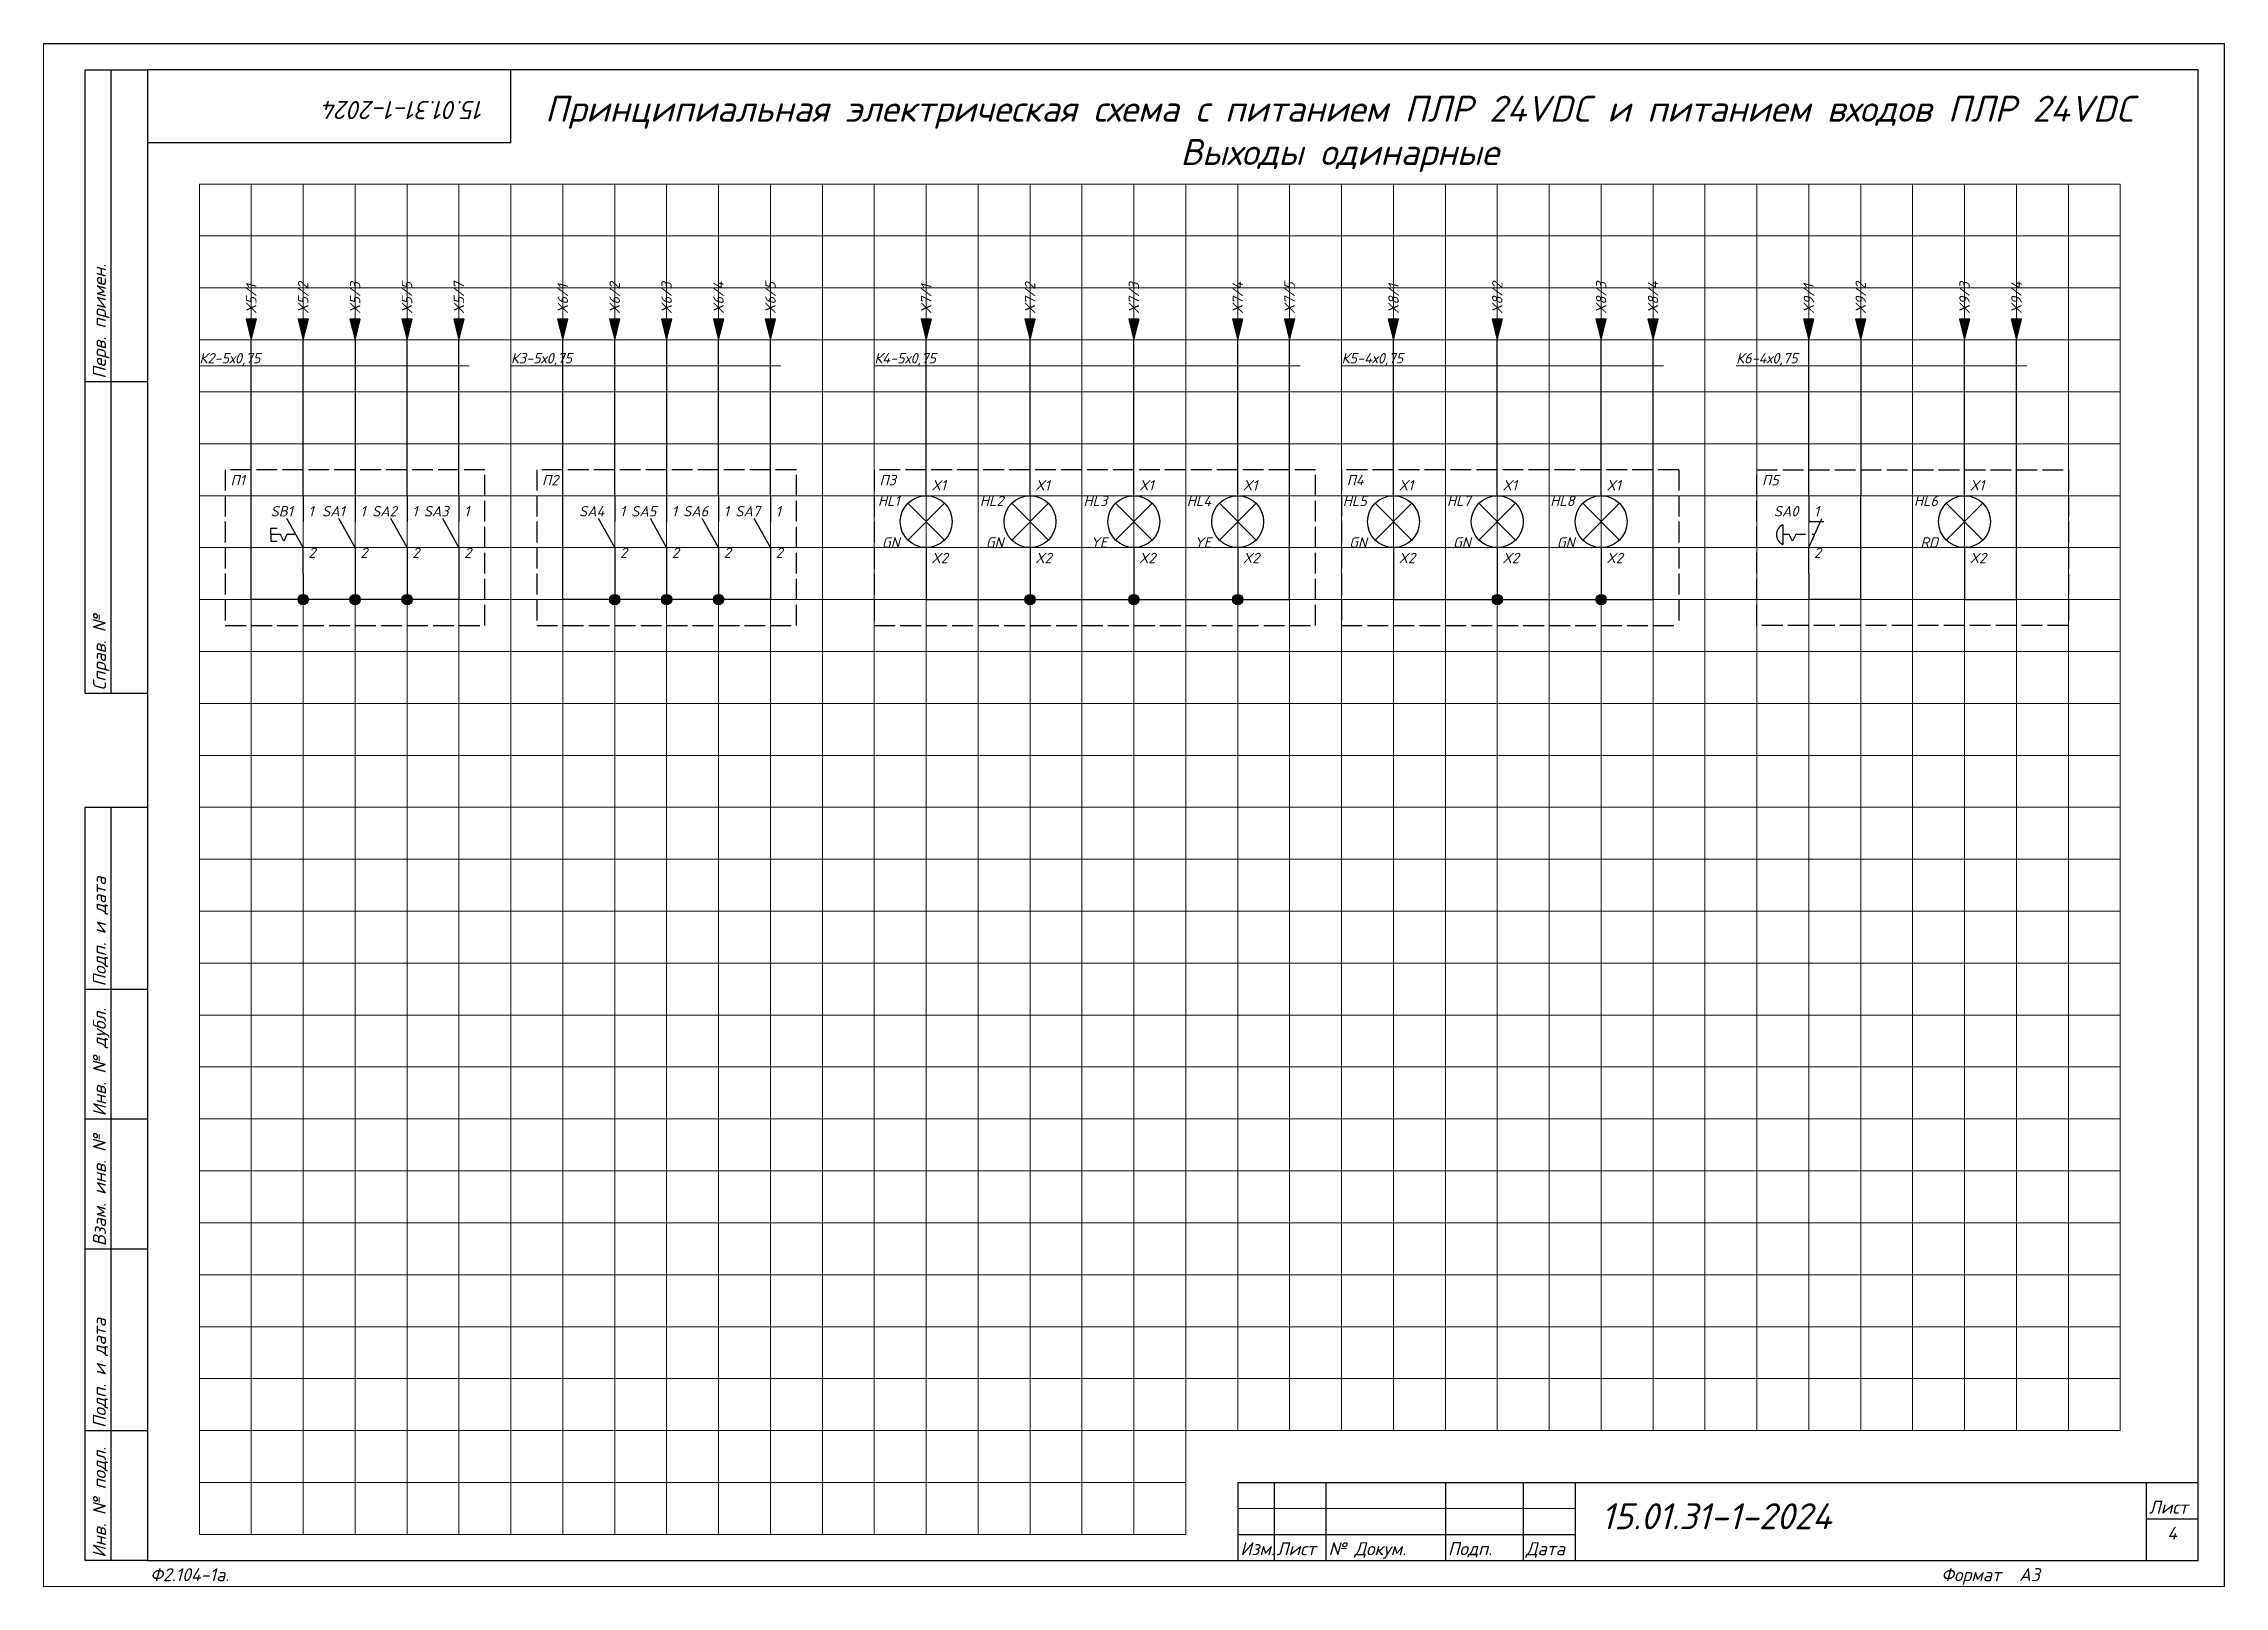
# Paper-space layout 'Эл4 (5)' of a CAD drawing. Header units: millimetres. Extents: x 0 to 420, y 0 to 297.
# The model-space entities are those that its viewports show. They can reach past a viewport. Long polylines and large blocks are cut down to what shows.
import ezdxf
from ezdxf.enums import TextEntityAlignment as Align

# ---------------------------------------------------------------- set-up
doc = ezdxf.new("R2010")
doc.units = ezdxf.units.MM
doc.linetypes.add('Ш4х1_Гост_ЕСКД', pattern=[5, 4, -1])
for name, color, linetype, lineweight in [('4', 4, 'Continuous', 15), ('Основная', 7, 'Continuous', 30), ('Тонкая для кабелей', 7, 'Continuous', 15), ('Штриховая', 7, 'Ш4х1_Гост_ЕСКД', 30)]:
    doc.layers.add(name, color=color, linetype=linetype, lineweight=lineweight)
doc.layers.add('Привязки', color=2, linetype='Continuous', lineweight=0, plot=False, transparency=0.8)
doc.layers.add('рамка', color=253, linetype='Continuous', lineweight=5, transparency=0.8)
doc.styles.add('текст', font='isocpeui.ttf')

psp = doc.layouts.new('Эл4 (5)')

msp = doc.modelspace()

# ---------------------------------------------------------------- texts
at = {"layer": 'Основная', "style": 'текст'}
for s, width, heights, insert, char_height, attachment_point in [('Принципиальная электрическая схема с питанием ПЛР 24VDC и питанием входов ПЛР 24VDC\\PВыходы одинарные', 333.9398066, [15.99579], (9929.6051, 289.99998), 5, 2), ('X1', 3, [0], (9851, 214), 2, 7), ('X1', 3, [0], (9871, 214), 2, 7), ('X1', 3, [0], (9891, 214), 2, 7), ('X1', 3, [0], (9911, 214), 2, 7), ('X1', 3, [0], (9941, 214), 2, 7), ('X1', 3, [0], (9961, 214), 2, 7), ('X1', 3, [0], (9981, 214), 2, 7), ('X1', 3, [0], (10051, 214), 2, 7), ('1', 3, [0], (9731, 209), 2, 7), ('1', 3, [0], (9741, 209), 2, 7), ('1', 3, [0], (9751, 209), 2, 7), ('1', 3, [0], (9761, 209), 2, 7), ('1', 3, [0], (9791, 209), 2, 7), ('1', 3, [0], (9801, 209), 2, 7), ('1', 3, [0], (9811, 209), 2, 7), ('1', 3, [0], (9821, 209), 2, 7), ('1', 3, [0], (10021, 209), 2, 7), ('2', 3, [0], (9731, 201), 2, 7), ('2', 3, [0], (9741, 201), 2, 7), ('2', 3, [0], (9751, 201), 2, 7), ('2', 3, [0], (9761, 201), 2, 7), ('2', 3, [0], (9791, 201), 2, 7), ('2', 3, [0], (9801, 201), 2, 7), ('2', 3, [0], (9811, 201), 2, 7), ('2', 3, [0], (9821, 201), 2, 7), ('X2', 3, [0], (9851, 200), 2, 7), ('X2', 3, [0], (9871, 200), 2, 7), ('X2', 3, [0], (9891, 200), 2, 7), ('X2', 3, [0], (9911, 200), 2, 7), ('X2', 3, [0], (9941, 200), 2, 7), ('X2', 3, [0], (9961, 200), 2, 7), ('X2', 3, [0], (9981, 200), 2, 7), ('2', 3, [0], (10021, 201), 2, 7), ('X2', 3, [0], (10051, 200), 2, 7)]:
    msp.add_mtext_dynamic_manual_height_columns(s, width=width, gutter_width=200, heights=heights, dxfattribs=dict(at, insert=insert, char_height=char_height, attachment_point=attachment_point))
at = {"layer": 'Основная', "char_height": 2, "attachment_point": 1, "rotation": 90, "style": 'текст'}
for s, insert in [('X5/1', (9719, 248)), ('X5/2', (9729, 248)), ('X5/3', (9739, 248)), ('X5/5', (9749, 248)), ('X5/7', (9759, 248)), ('X6/1', (9779, 248)), ('X6/2', (9789, 248)), ('X6/3', (9799, 248)), ('X6/4', (9809, 248)), ('X6/5', (9819, 248)), ('X7/1', (9849, 248)), ('X7/2', (9869, 248)), ('X7/3', (9889, 248)), ('X7/4', (9909, 248)), ('X7/5', (9919, 248)), ('X8/1', (9939, 248)), ('X8/2', (9959, 248)), ('X8/3', (9979, 248)), ('X8/4', (9989, 248)), ('X9/1', (10019, 248)), ('X9/2', (10029, 248)), ('X9/3', (10049, 248)), ('X9/4', (10059, 248))]:
    msp.add_mtext_dynamic_manual_height_columns(s, width=5.8793103, gutter_width=200, heights=[0], dxfattribs=dict(at, insert=insert))
at = {"layer": 'Основная', "char_height": 2, "width": 3.8793103, "style": 'текст'}
for s, insert, attachment_point in [('П1', (9716, 215), 7), ('П2', (9776, 215), 7), ('П3', (9841, 215), 7), ('П4', (9931, 215), 7), ('П5', (10011, 215), 7), ('SB1', (9728, 209), 9), ('SА1', (9738, 209), 9), ('SА2', (9748, 209), 9), ('SА3', (9758, 209), 9), ('SА4', (9788, 209), 9), ('SА5', (9798, 209), 9), ('SА6', (9808, 209), 9), ('SА7', (9818, 209), 9), ('HL1', (9844.87931, 211), 9), ('HL2', (9864.87931, 211), 9), ('HL3', (9884.87931, 211), 9), ('HL4', (9904.87931, 211), 9), ('HL5', (9934.87931, 211), 9), ('HL7', (9954.87931, 211), 9), ('HL8', (9974.87931, 211), 9), ('SА0', (10018, 209), 9), ('HL6', (10044.87931, 211), 9), ('GN', (9844.87931, 203), 9), ('GN', (9864.87931, 203), 9), ('YE', (9884.87931, 203), 9), ('YE', (9904.87931, 203), 9), ('GN', (9934.87931, 203), 9), ('GN', (9954.87931, 203), 9), ('GN', (9974.87931, 203), 9), ('RD', (10044.87931, 203), 9)]:
    msp.add_mtext(s, dxfattribs=dict(at, insert=insert, attachment_point=attachment_point))
at = {"layer": 'Тонкая для кабелей', "char_height": 2, "attachment_point": 7, "style": 'текст'}
for s, insert in [('К2-5х0,75', (9710, 238)), ('К3-5х0,75', (9770, 238)), ('К4-5х0,75', (9840, 238)), ('К5-4х0,75', (9930, 238)), ('К6-4х0,75', (10006, 238))]:
    msp.add_mtext_dynamic_manual_height_columns(s, width=15.2567603, gutter_width=200, heights=[0], dxfattribs=dict(at, insert=insert))

# ---------------------------------------------------------------- blocks, each defined once
blk = doc.blocks.new('*U110')
for p, q in [((8, 232), (8, 292)), ((8, 292), (20, 292)), ((13, 232), (13, 292)), ((90, 292), (90, 292)), ((90, 292), (90, 292)), ((90, 278), (90, 292)), ((90, 292), (90, 292)), ((90, 292), (90, 292)), ((90, 292), (90, 292)), ((20, 278), (90, 278)), ((8, 232), (20, 232)), ((8, 172), (8, 232)), ((13, 172), (13, 232)), ((8, 172), (20, 172)), ((8, 115), (8, 150)), ((8, 150), (20, 150)), ((13, 115), (13, 150)), ((8, 90), (8, 115)), ((8, 115), (20, 115)), ((13, 90), (13, 115)), ((8, 65), (8, 90)), ((8, 90), (20, 90)), ((13, 65), (13, 90)), ((8, 30), (8, 65)), ((8, 65), (20, 65)), ((13, 30), (13, 65)), ((8, 5), (8, 30)), ((8, 30), (20, 30)), ((13, 5), (13, 30)), ((230, 20), (415, 20)), ((230, 20), (230, 5)), ((237, 20), (237, 5)), ((247, 20), (247, 5)), ((270, 20), (270, 5)), ((285, 20), (285, 5)), ((295, 20), (295, 5)), ((405, 20), (405, 5)), ((415, 20), (415, 20)), ((415, 20), (415, 20)), ((405, 13), (415, 13)), ((230, 10), (295, 10)), ((20, 5), (8, 5)), ((230, 5), (295, 5)), ((415, 5), (415, 5)), ((415, 5), (415, 5)), ((415, 5), (415, 5)), ((415, 5), (415, 5)), ((415, 5), (415, 5)), ((415, 5), (415, 5)), ((415, 5), (415, 5))]:
    blk.add_line(p, q)
blk.add_lwpolyline([(20, 5), (415, 5), (415, 292), (20, 292)], close=True)
at = {"layer": '4'}
for p, q in [((230, 15), (295, 15)), ((415, 5), (415, 5)), ((415, 5), (415, 5)), ((415, 5), (415, 5)), ((415, 5), (415, 5)), ((415, 5), (415, 5)), ((415, 5), (415, 5)), ((415, 5), (415, 5)), ((415, 5), (415, 5)), ((415, 5), (415, 5))]:
    blk.add_line(p, q, dxfattribs=at)
at = {"layer": 'Привязки'}
blk.add_lwpolyline([(0, 0), (420, 0), (420, 297), (0, 297)], close=True, dxfattribs=at)
at = {"layer": 'рамка'}
blk.add_lwpolyline([(0, 297), (420, 297), (420, 0), (0, 0)], close=True, dxfattribs=at)
at = {"style": 'текст'}
for s, p in [('Перв. примен.', (12, 232.5)), ('Справ. №', (12, 172.5)), ('Подп. и дата', (12, 115.5)), ('Инв. № дубл.', (12, 90.5)), ('Взам. инв. №', (12, 65.5)), ('Подп. и дата', (12, 30.5)), ('Инв. № подл.', (12, 5.5))]:
    blk.add_text(s, height=2.5, rotation=90, dxfattribs=at).set_placement(p)
for s, height, p in [('Лист', 2.5, (405.5, 14)), ('Изм.', 2.5, (230.5, 6)), ('Лист', 2.5, (237.5, 6)), ('№ Докум.', 2.5, (247.5, 6)), ('Подп.', 2.5, (270.5, 6)), ('Дата', 2.5, (285.5, 6)), ('Ф2.104-1.', 0.005, (20, 4.99)), ('Разраб.', 0.0000135, (415, 5)), ('Пров.', 0.0000135, (415, 5)), ('Т.контр.', 0.0000135, (415, 5)), ('Н.контр.', 0.0000135, (415, 5)), ('Утв.', 0.0000135, (415, 5)), ('Лит.', 0.0000135, (415, 5)), ('Масса', 0.0000135, (415, 5)), ('Масштаб', 0.0000135, (415, 5)), ('Листов', 0.0000135, (415, 5)), ('Ф2.104-1а.', 2.5, (20.5, 1)), ('Формат', 2.5, (365.5, 1)), ('А3', 2.5, (380.5, 1)), ('А4', 0.025, (419.61, 0.01)), ('А2', 0.00833, (419.87, 0)), ('А1', 0.00625, (419.9, 0)), ('А0', 0.005, (419.92, 0))]:
    blk.add_text(s, height=height, dxfattribs=at).set_placement(p)
for tag, p, height in [('12', (90, 292), 0.00000373), ('13', (90, 292), 0.00000373), ('27', (90, 292), 0.00000522), ('29', (105, 249), 3.5), ('ИЗМ2', (230.5, 16), 2.5), ('ЛИСТИЗМ2', (237.5, 16), 2.5), ('№ДОКУМИЗМ2', (247.5, 16), 2.5), ('28', (415, 20), 0.0000438), ('ИЗМ1', (230.5, 11), 2.5), ('ЛИСТИЗМ1', (237.5, 11), 2.5), ('№ДОКУМИЗМ1', (247.5, 11), 2.5), ('ПОДПИЗМ1', (270.5, 11), 2.5), ('ДАТАИЗМ1', (285.5, 11), 2.5), ('ДАТАНКОНТР', (285.5, 11), 2.5), ('ОБОЗНАЧЕНИЕ', (300, 11), 5), ('ДАТАУТВ', (285.5, 6), 2.5), ('РАЗРАБ', (415, 5), 0.0000135), ('ЛИСТОВ', (415, 5), 0.0000135), ('ПРОВ', (415, 5), 0.0000135), ('ТКОНТР', (415, 5), 0.0000135), ('НКОНТР', (415, 5), 0.0000135), ('УТВ', (415, 5), 0.0000135), ('10', (415, 5), 0.0000135), ('11', (415, 5), 0.0000135), ('ПОДПИЗМ2', (415, 5), 0.0000135), ('ДАТАИЗМ2', (415, 5), 0.0000135), ('ИЗМ3', (415, 5), 0.0000135), ('ЛИСТИЗМ3', (415, 5), 0.0000135), ('№ДОКУМИЗМ3', (415, 5), 0.0000135), ('ПОДПИЗМ3', (415, 5), 0.0000135), ('ДАТАИЗМ3', (415, 5), 0.0000135), ('ИЗМ4', (415, 5), 0.0000135), ('ЛИСТИЗМ4', (415, 5), 0.0000135), ('№ДОКУМИЗМ4', (415, 5), 0.0000135), ('ПОДПИЗМ4', (415, 5), 0.0000135), ('ДАТАИЗМ4', (415, 5), 0.0000135), ('ДАТАРАЗРАБ', (415, 5), 0.0000135), ('ДАТАПРОВ', (415, 5), 0.0000135), ('ДАТАТКОНТР', (415, 5), 0.0000135)]:
    blk.add_attdef(tag, p, '', height=height, dxfattribs=at)
for tag, p, height, rotation in [('ОБОЗНАЧЕНИЕ-ВЕРХ', (85, 286), 3.5, 180), ('ПРИМЕНЯЕМОСТЬ', (19, 232.5), 2.5, 90), ('СПРАВ№', (19, 172.5), 2.5, 90), ('ДАТАУЧЁТАДУБЛ', (19, 115.5), 2.5, 90), ('ИНВ№ДУБЛ', (19, 90.5), 2.5, 90), ('ВЗАМИНВ№', (19, 65.5), 2.5, 90), ('ДАТАУЧЁТА', (19, 30.5), 2.5, 90), ('ИНВ№ПОДЛ', (19, 5.5), 2.5, 90)]:
    blk.add_attdef(tag, p, '', height=height, rotation=rotation, dxfattribs=at)
blk.add_attdef('30', text='', height=5, dxfattribs=at).set_placement((355, 34), align=Align.MIDDLE)
for tag, height, p in [('ЛИСТ', 2.5, (410, 9)), ('НАИМЕНОВАНИЕ1', 0.000027, (415, 5)), ('НАИМЕНОВАНИЕ2', 0.0000189, (415, 5)), ('НАИМЕНОВАНИЕ3', 0.0000189, (415, 5)), ('НАИМЕНОВАНИЕ4', 0.0000135, (415, 5)), ('МАССА', 0.0000189, (415, 5)), ('МАСШТАБ', 0.0000189, (415, 5)), ('МАТЕРИАЛ1', 0.0000135, (415, 5)), ('МАТЕРИАЛ2', 0.0000135, (415, 5)), ('МАТЕРИАЛ3', 0.0000135, (415, 5)), ('ПРЕДПРИЯТИЕ1', 0.0000189, (415, 5)), ('ПРЕДПРИЯТИЕ2', 0.0000189, (415, 5)), ('ПРЕДПРИЯТИЕ3', 0.0000189, (415, 5))]:
    blk.add_attdef(tag, text='', height=height, dxfattribs=at).set_placement(p, align=Align.CENTER)
for tag in ['ЛИТЕРА', 'ЛИТЕРА2', 'ЛИТЕРА3']:
    blk.add_attdef(tag, text='', height=0.0000135, dxfattribs=at).set_placement((415, 5), align=Align.RIGHT)
for tag in ['ИНДЕКС', 'ИНДЕКС2', 'ИНДЕКС3']:
    blk.add_attdef(tag, text='', height=0.0000135, dxfattribs=at).set_placement((415, 5), align=Align.TOP_LEFT)
blk = doc.blocks.new('КПИ 2-2.5 серая')
at = {"layer": 'Основная', "true_color": 0x939598}
h = blk.add_hatch(dxfattribs=at)
h.set_pattern_fill('AR-B816', color=252)
h.paths.add_polyline_path([(2283.68, 559.35), (2288.88, 559.35), (2288.88, 608.65), (2283.68, 608.65)])
h.paths.add_polyline_path([(2286.28, 587), (2287.86, 587), (2287.86, 584), (2287.86, 581), (2286.28, 581), (2284.71, 581), (2284.71, 584), (2284.71, 587)], flags=16)
h.paths.add_polyline_path([(2285.28, 596.82), (2285.28, 598.82), (2287.28, 598.82), (2287.28, 596.82)], flags=16)
h.paths.add_polyline_path([(2284.87, 603.24, -1), (2287.7, 603.24, -1)], flags=16)
h.paths.add_polyline_path([(2285.28, 571.18), (2287.28, 571.18), (2287.28, 569.18), (2285.28, 569.18)], flags=16)
h.paths.add_polyline_path([(2287.7, 564.76, -1), (2284.87, 564.76, -1)], flags=16)
blk = doc.blocks.new('КПИ 2-1.5 красная')
at = {"layer": 'Основная'}
h = blk.add_hatch(dxfattribs=at)
h.set_pattern_fill('AR-B816', color=1)
h.paths.add_polyline_path([(2253.48, 559.35), (2257.68, 559.35), (2257.68, 608.65), (2253.48, 608.65)])
h.paths.add_polyline_path([(2255.58, 587), (2257.16, 587), (2257.16, 584), (2257.16, 581), (2255.58, 581), (2254.01, 581), (2254.01, 584), (2254.01, 587)], flags=16)
h.paths.add_polyline_path([(2254.58, 596.82), (2254.58, 598.82), (2256.58, 598.82), (2256.58, 596.82)], flags=16)
h.paths.add_polyline_path([(2254.16, 603.24, -1), (2257, 603.24, -1)], flags=16)
h.paths.add_polyline_path([(2256.58, 571.18), (2256.58, 569.18), (2254.58, 569.18), (2254.58, 571.18)], flags=16)
h.paths.add_polyline_path([(2257, 564.76, -1), (2254.16, 564.76, -1)], flags=16)
at = {"style": 'текст'}
blk.add_attdef('№', text='', height=3, dxfattribs=at).set_placement((2, 9), align=Align.MIDDLE_CENTER)

# ---------------------------------------------------------------- hatches: boundary and pattern name
at = {"layer": 'Основная'}
h = msp.add_hatch(color=256, dxfattribs=at)
h.dxf.hatch_style = 1
h.paths.add_polyline_path([(9720, 243), (9721, 247), (9720, 247)])
h.paths.add_polyline_path([(9720, 243), (9720, 247), (9719, 247)])
h = msp.add_hatch(color=256, dxfattribs=at)
h.dxf.hatch_style = 1
h.paths.add_polyline_path([(9730, 243), (9731, 247), (9730, 247)])
h.paths.add_polyline_path([(9730, 243), (9730, 247), (9729, 247)])
h = msp.add_hatch(color=256, dxfattribs=at)
h.dxf.hatch_style = 1
h.paths.add_polyline_path([(9740, 243), (9741, 247), (9740, 247)])
h.paths.add_polyline_path([(9740, 243), (9740, 247), (9739, 247)])
h = msp.add_hatch(color=256, dxfattribs=at)
h.dxf.hatch_style = 1
h.paths.add_polyline_path([(9750, 243), (9751, 247), (9750, 247)])
h.paths.add_polyline_path([(9750, 243), (9750, 247), (9749, 247)])
h = msp.add_hatch(color=256, dxfattribs=at)
h.dxf.hatch_style = 1
h.paths.add_polyline_path([(9760, 243), (9761, 247), (9760, 247)])
h.paths.add_polyline_path([(9760, 243), (9760, 247), (9759, 247)])
h = msp.add_hatch(color=256, dxfattribs=at)
h.dxf.hatch_style = 1
h.paths.add_polyline_path([(9780, 243), (9781, 247), (9780, 247)])
h.paths.add_polyline_path([(9780, 243), (9780, 247), (9779, 247)])
h = msp.add_hatch(color=256, dxfattribs=at)
h.dxf.hatch_style = 1
h.paths.add_polyline_path([(9790, 243), (9791, 247), (9790, 247)])
h.paths.add_polyline_path([(9790, 243), (9790, 247), (9789, 247)])
h = msp.add_hatch(color=256, dxfattribs=at)
h.dxf.hatch_style = 1
h.paths.add_polyline_path([(9800, 243), (9801, 247), (9800, 247)])
h.paths.add_polyline_path([(9800, 243), (9800, 247), (9799, 247)])
h = msp.add_hatch(color=256, dxfattribs=at)
h.dxf.hatch_style = 1
h.paths.add_polyline_path([(9810, 243), (9811, 247), (9810, 247)])
h.paths.add_polyline_path([(9810, 243), (9810, 247), (9809, 247)])
h = msp.add_hatch(color=256, dxfattribs=at)
h.dxf.hatch_style = 1
h.paths.add_polyline_path([(9820, 243), (9821, 247), (9820, 247)])
h.paths.add_polyline_path([(9820, 243), (9820, 247), (9819, 247)])
h = msp.add_hatch(color=256, dxfattribs=at)
h.dxf.hatch_style = 1
h.paths.add_polyline_path([(9850, 243), (9851, 247), (9850, 247)])
h.paths.add_polyline_path([(9850, 243), (9850, 247), (9849, 247)])
h = msp.add_hatch(color=256, dxfattribs=at)
h.dxf.hatch_style = 1
h.paths.add_polyline_path([(9870, 243), (9871, 247), (9870, 247)])
h.paths.add_polyline_path([(9870, 243), (9870, 247), (9869, 247)])
h = msp.add_hatch(color=256, dxfattribs=at)
h.dxf.hatch_style = 1
h.paths.add_polyline_path([(9890, 243), (9891, 247), (9890, 247)])
h.paths.add_polyline_path([(9890, 243), (9890, 247), (9889, 247)])
h = msp.add_hatch(color=256, dxfattribs=at)
h.dxf.hatch_style = 1
h.paths.add_polyline_path([(9910, 243), (9911, 247), (9910, 247)])
h.paths.add_polyline_path([(9910, 243), (9910, 247), (9909, 247)])
h = msp.add_hatch(color=256, dxfattribs=at)
h.dxf.hatch_style = 1
h.paths.add_polyline_path([(9920, 243), (9921, 247), (9920, 247)])
h.paths.add_polyline_path([(9920, 243), (9920, 247), (9919, 247)])
h = msp.add_hatch(color=256, dxfattribs=at)
h.dxf.hatch_style = 1
h.paths.add_polyline_path([(9940, 243), (9941, 247), (9940, 247)])
h.paths.add_polyline_path([(9940, 243), (9940, 247), (9939, 247)])
h = msp.add_hatch(color=256, dxfattribs=at)
h.dxf.hatch_style = 1
h.paths.add_polyline_path([(9960, 243), (9961, 247), (9960, 247)])
h.paths.add_polyline_path([(9960, 243), (9960, 247), (9959, 247)])
h = msp.add_hatch(color=256, dxfattribs=at)
h.dxf.hatch_style = 1
h.paths.add_polyline_path([(9980, 243), (9981, 247), (9980, 247)])
h.paths.add_polyline_path([(9980, 243), (9980, 247), (9979, 247)])
h = msp.add_hatch(color=256, dxfattribs=at)
h.dxf.hatch_style = 1
h.paths.add_polyline_path([(9990, 243), (9991, 247), (9990, 247)])
h.paths.add_polyline_path([(9990, 243), (9990, 247), (9989, 247)])
h = msp.add_hatch(color=256, dxfattribs=at)
h.dxf.hatch_style = 1
h.paths.add_polyline_path([(10020, 243), (10021, 247), (10020, 247)])
h.paths.add_polyline_path([(10020, 243), (10020, 247), (10019, 247)])
h = msp.add_hatch(color=256, dxfattribs=at)
h.dxf.hatch_style = 1
h.paths.add_polyline_path([(10030, 243), (10031, 247), (10030, 247)])
h.paths.add_polyline_path([(10030, 243), (10030, 247), (10029, 247)])
h = msp.add_hatch(color=256, dxfattribs=at)
h.dxf.hatch_style = 1
h.paths.add_polyline_path([(10050, 243), (10051, 247), (10050, 247)])
h.paths.add_polyline_path([(10050, 243), (10050, 247), (10049, 247)])
h = msp.add_hatch(color=256, dxfattribs=at)
h.dxf.hatch_style = 1
h.paths.add_polyline_path([(10060, 243), (10061, 247), (10060, 247)])
h.paths.add_polyline_path([(10060, 243), (10060, 247), (10059, 247)])
h = msp.add_hatch(color=256, dxfattribs=at)
h.dxf.hatch_style = 1
h.paths.add_polyline_path([(9730, 193), (9730, 194, 0.414213562), (9729, 193)])
h.paths.add_polyline_path([(9731, 193, 0.414213562), (9730, 194), (9730, 193)])
h.paths.add_polyline_path([(9729, 193, 0.414213562), (9730, 192), (9730, 193)])
h.paths.add_polyline_path([(9730, 193), (9730, 192, 0.414213562), (9731, 193)])
h = msp.add_hatch(color=256, dxfattribs=at)
h.dxf.hatch_style = 1
h.paths.add_polyline_path([(9740, 193), (9740, 194, 0.414213562), (9739, 193)])
h.paths.add_polyline_path([(9741, 193, 0.414213562), (9740, 194), (9740, 193)])
h.paths.add_polyline_path([(9739, 193, 0.414213562), (9740, 192), (9740, 193)])
h.paths.add_polyline_path([(9740, 193), (9740, 192, 0.414213562), (9741, 193)])
h = msp.add_hatch(color=256, dxfattribs=at)
h.dxf.hatch_style = 1
h.paths.add_polyline_path([(9750, 193), (9750, 194, 0.414213562), (9749, 193)])
h.paths.add_polyline_path([(9751, 193, 0.414213562), (9750, 194), (9750, 193)])
h.paths.add_polyline_path([(9749, 193, 0.414213562), (9750, 192), (9750, 193)])
h.paths.add_polyline_path([(9750, 193), (9750, 192, 0.414213562), (9751, 193)])
h = msp.add_hatch(color=256, dxfattribs=at)
h.dxf.hatch_style = 1
h.paths.add_polyline_path([(9790, 193), (9790, 194, 0.414213562), (9789, 193)])
h.paths.add_polyline_path([(9791, 193, 0.414213562), (9790, 194), (9790, 193)])
h.paths.add_polyline_path([(9789, 193, 0.414213562), (9790, 192), (9790, 193)])
h.paths.add_polyline_path([(9790, 193), (9790, 192, 0.414213562), (9791, 193)])
h = msp.add_hatch(color=256, dxfattribs=at)
h.dxf.hatch_style = 1
h.paths.add_polyline_path([(9800, 193), (9800, 194, 0.414213562), (9799, 193)])
h.paths.add_polyline_path([(9801, 193, 0.414213562), (9800, 194), (9800, 193)])
h.paths.add_polyline_path([(9799, 193, 0.414213562), (9800, 192), (9800, 193)])
h.paths.add_polyline_path([(9800, 193), (9800, 192, 0.414213562), (9801, 193)])
h = msp.add_hatch(color=256, dxfattribs=at)
h.dxf.hatch_style = 1
h.paths.add_polyline_path([(9810, 193), (9810, 194, 0.414213562), (9809, 193)])
h.paths.add_polyline_path([(9811, 193, 0.414213562), (9810, 194), (9810, 193)])
h.paths.add_polyline_path([(9809, 193, 0.414213562), (9810, 192), (9810, 193)])
h.paths.add_polyline_path([(9810, 193), (9810, 192, 0.414213562), (9811, 193)])
h = msp.add_hatch(color=256, dxfattribs=at)
h.dxf.hatch_style = 1
h.paths.add_polyline_path([(9870, 193), (9870, 194, 0.414213562), (9869, 193)])
h.paths.add_polyline_path([(9871, 193, 0.414213562), (9870, 194), (9870, 193)])
h.paths.add_polyline_path([(9869, 193, 0.414213562), (9870, 192), (9870, 193)])
h.paths.add_polyline_path([(9870, 193), (9870, 192, 0.414213562), (9871, 193)])
h = msp.add_hatch(color=256, dxfattribs=at)
h.dxf.hatch_style = 1
h.paths.add_polyline_path([(9890, 193), (9890, 194, 0.414213562), (9889, 193)])
h.paths.add_polyline_path([(9891, 193, 0.414213562), (9890, 194), (9890, 193)])
h.paths.add_polyline_path([(9889, 193, 0.414213562), (9890, 192), (9890, 193)])
h.paths.add_polyline_path([(9890, 193), (9890, 192, 0.414213562), (9891, 193)])
h = msp.add_hatch(color=256, dxfattribs=at)
h.dxf.hatch_style = 1
h.paths.add_polyline_path([(9910, 193), (9910, 194, 0.414213562), (9909, 193)])
h.paths.add_polyline_path([(9911, 193, 0.414213562), (9910, 194), (9910, 193)])
h.paths.add_polyline_path([(9909, 193, 0.414213562), (9910, 192), (9910, 193)])
h.paths.add_polyline_path([(9910, 193), (9910, 192, 0.414213562), (9911, 193)])
h = msp.add_hatch(color=256, dxfattribs=at)
h.dxf.hatch_style = 1
h.paths.add_polyline_path([(9960, 193), (9960, 194, 0.414213562), (9959, 193)])
h.paths.add_polyline_path([(9961, 193, 0.414213562), (9960, 194), (9960, 193)])
h.paths.add_polyline_path([(9959, 193, 0.414213562), (9960, 192), (9960, 193)])
h.paths.add_polyline_path([(9960, 193), (9960, 192, 0.414213562), (9961, 193)])
h = msp.add_hatch(color=256, dxfattribs=at)
h.dxf.hatch_style = 1
h.paths.add_polyline_path([(9980, 193), (9980, 194, 0.414213562), (9979, 193)])
h.paths.add_polyline_path([(9981, 193, 0.414213562), (9980, 194), (9980, 193)])
h.paths.add_polyline_path([(9979, 193, 0.414213562), (9980, 192), (9980, 193)])
h.paths.add_polyline_path([(9980, 193), (9980, 192, 0.414213562), (9981, 193)])

# ---------------------------------------------------------------- linework, layer by layer
for p, q in [((9719, 247), (9720, 243)), ((9721, 247), (9719, 247)), ((9720, 243), (9721, 247)), ((9729, 247), (9730, 243)), ((9731, 247), (9729, 247)), ((9730, 243), (9731, 247)), ((9739, 247), (9740, 243)), ((9741, 247), (9739, 247)), ((9740, 243), (9741, 247)), ((9749, 247), (9750, 243)), ((9751, 247), (9749, 247)), ((9750, 243), (9751, 247)), ((9759, 247), (9760, 243)), ((9761, 247), (9759, 247)), ((9760, 243), (9761, 247)), ((9779, 247), (9780, 243)), ((9781, 247), (9779, 247)), ((9780, 243), (9781, 247)), ((9789, 247), (9790, 243)), ((9791, 247), (9789, 247)), ((9790, 243), (9791, 247)), ((9799, 247), (9800, 243)), ((9801, 247), (9799, 247)), ((9800, 243), (9801, 247)), ((9809, 247), (9810, 243)), ((9811, 247), (9809, 247)), ((9810, 243), (9811, 247)), ((9819, 247), (9820, 243)), ((9821, 247), (9819, 247)), ((9820, 243), (9821, 247)), ((9849, 247), (9850, 243)), ((9851, 247), (9849, 247)), ((9850, 243), (9851, 247)), ((9869, 247), (9870, 243)), ((9871, 247), (9869, 247)), ((9870, 243), (9871, 247)), ((9889, 247), (9890, 243)), ((9891, 247), (9889, 247)), ((9890, 243), (9891, 247)), ((9909, 247), (9910, 243)), ((9911, 247), (9909, 247)), ((9910, 243), (9911, 247)), ((9919, 247), (9920, 243)), ((9921, 247), (9919, 247)), ((9920, 243), (9921, 247)), ((9939, 247), (9940, 243)), ((9941, 247), (9939, 247)), ((9940, 243), (9941, 247)), ((9959, 247), (9960, 243)), ((9961, 247), (9959, 247)), ((9960, 243), (9961, 247)), ((9979, 247), (9980, 243)), ((9981, 247), (9979, 247)), ((9980, 243), (9981, 247)), ((9989, 247), (9990, 243)), ((9991, 247), (9989, 247)), ((9990, 243), (9991, 247)), ((10019, 247), (10020, 243)), ((10021, 247), (10019, 247)), ((10020, 243), (10021, 247)), ((10029, 247), (10030, 243)), ((10031, 247), (10029, 247)), ((10030, 243), (10031, 247)), ((10049, 247), (10050, 243)), ((10051, 247), (10049, 247)), ((10050, 243), (10051, 247)), ((10059, 247), (10060, 243)), ((10061, 247), (10059, 247)), ((10060, 243), (10061, 247)), ((9720, 193), (9720, 243)), ((9730, 238), (9730, 243)), ((9740, 243), (9740, 213)), ((9750, 213), (9750, 243)), ((9760, 238), (9760, 243)), ((9780, 193), (9780, 243)), ((9790, 238), (9790, 243)), ((9800, 243), (9800, 213)), ((9810, 213), (9810, 243)), ((9820, 238), (9820, 243)), ((9850, 213), (9850, 243)), ((9870, 213), (9870, 243)), ((9890, 213), (9890, 243)), ((9910, 213), (9910, 243)), ((9920, 223), (9920, 243)), ((9940, 213), (9940, 243)), ((9960, 213), (9960, 243)), ((9980, 213), (9980, 243)), ((9990, 223), (9990, 243)), ((10020, 238), (10020, 243)), ((10030, 243), (10030, 213)), ((10050, 238), (10050, 243)), ((10060, 213), (10060, 243)), ((9730, 233), (9730, 238)), ((9760, 233), (9760, 238)), ((9790, 233), (9790, 238)), ((9820, 233), (9820, 238)), ((10020, 233), (10020, 238)), ((10050, 233), (10050, 238)), ((9730, 213), (9730, 233)), ((9760, 213), (9760, 233)), ((9790, 213), (9790, 233)), ((9820, 213), (9820, 233)), ((10020, 213), (10020, 233)), ((10050, 213), (10050, 233)), ((9920, 193), (9920, 223)), ((9990, 193), (9990, 223)), ((9730, 213), (9730, 208)), ((9740, 213), (9740, 208)), ((9750, 213), (9750, 208)), ((9760, 213), (9760, 208)), ((9790, 213), (9790, 208)), ((9800, 213), (9800, 208)), ((9810, 213), (9810, 208)), ((9820, 213), (9820, 208)), ((9846.46447, 211.53553), (9853.53553, 204.46447)), ((9846.46447, 204.46447), (9853.53553, 211.53553)), ((9866.46447, 211.53553), (9873.53553, 204.46447)), ((9866.46447, 204.46447), (9873.53553, 211.53553)), ((9886.46447, 211.53553), (9893.53553, 204.46447)), ((9886.46447, 204.46447), (9893.53553, 211.53553)), ((9906.46447, 211.53553), (9913.53553, 204.46447)), ((9906.46447, 204.46447), (9913.53553, 211.53553)), ((9936.46447, 211.53553), (9943.53553, 204.46447)), ((9936.46447, 204.46447), (9943.53553, 211.53553)), ((9956.46447, 211.53553), (9963.53553, 204.46447)), ((9956.46447, 204.46447), (9963.53553, 211.53553)), ((9976.46447, 211.53553), (9983.53553, 204.46447)), ((9976.46447, 204.46447), (9983.53553, 211.53553)), ((10020, 213), (10020, 208)), ((10030, 193), (10030, 213)), ((10046.46447, 211.53553), (10053.53553, 204.46447)), ((10046.46447, 204.46447), (10053.53553, 211.53553)), ((10060, 193), (10060, 213)), ((9723.75, 206.75), (9725, 206.75)), ((9723.75, 205.5), (9723.75, 206.75)), ((9730, 203), (9726.875, 208.625)), ((9740, 203), (9736.875, 208.625)), ((9750, 203), (9746.875, 208.625)), ((9760, 203), (9756.875, 208.625)), ((9790, 203), (9786.875, 208.625)), ((9800, 203), (9796.875, 208.625)), ((9810, 203), (9806.875, 208.625)), ((9820, 203), (9816.875, 208.625)), ((10015, 207.375), (10015, 203.625)), ((10020, 203), (10022.5, 208.625)), ((10020, 208), (10022.8678, 208)), ((9725.625, 205.5), (9723.75, 205.5)), ((9723.75, 205.5), (9723.75, 204.25)), ((9723.75, 204.25), (9725, 204.25)), ((9726.25, 204.25), (9725.625, 205.5)), ((9726.875, 205.5), (9726.25, 204.25)), ((9728.61111, 205.5), (9726.875, 205.5)), ((9730, 198), (9730, 203)), ((9740, 203), (9740, 198)), ((9750, 203), (9750, 198)), ((9760, 203), (9760, 198)), ((9790, 203), (9790, 198)), ((9800, 203), (9800, 198)), ((9810, 203), (9810, 198)), ((9820, 203), (9820, 198)), ((9850, 203), (9850, 198)), ((9870, 203), (9870, 198)), ((9890, 203), (9890, 198)), ((9910, 203), (9910, 198)), ((9940, 203), (9940, 198)), ((9960, 203), (9960, 198)), ((9980, 203), (9980, 198)), ((10016.25, 205.5), (10015, 205.5)), ((10016.875, 204.25), (10016.25, 205.5)), ((10017.5, 205.5), (10016.875, 204.25)), ((10019.375, 205.5), (10017.5, 205.5)), ((10020, 198), (10020, 203)), ((10021.11111, 205.5), (10020.625, 205.5)), ((10050, 203), (10050, 198)), ((9730, 198), (9730, 193)), ((9740, 198), (9740, 193)), ((9750, 198), (9750, 193)), ((9760, 198), (9760, 193)), ((9790, 198), (9790, 193)), ((9800, 198), (9800, 193)), ((9810, 198), (9810, 193)), ((9820, 198), (9820, 193)), ((9850, 198), (9850, 193)), ((9870, 198), (9870, 193)), ((9890, 198), (9890, 193)), ((9910, 198), (9910, 193)), ((9940, 198), (9940, 193)), ((9960, 198), (9960, 193)), ((9980, 198), (9980, 193)), ((10020, 198), (10020, 193)), ((10050, 198), (10050, 193)), ((9760, 193), (9720, 193)), ((9820, 193), (9780, 193)), ((9850, 193), (9920, 193)), ((9940, 193), (9990, 193)), ((10030, 193), (10020, 193)), ((10050, 193), (10060, 193))]:
    msp.add_line(p, q, dxfattribs=at)
for centre, radius in [((9850, 208), 5), ((9870, 208), 5), ((9890, 208), 5), ((9910, 208), 5), ((9940, 208), 5), ((9960, 208), 5), ((9980, 208), 5), ((10050, 208), 5), ((9730, 193), 1), ((9740, 193), 1), ((9750, 193), 1), ((9790, 193), 1), ((9800, 193), 1), ((9810, 193), 1), ((9870, 193), 1), ((9890, 193), 1), ((9910, 193), 1), ((9960, 193), 1), ((9980, 193), 1)]:
    msp.add_circle(centre, radius, dxfattribs=at)
msp.add_arc((10015.78125, 205.5), 2.03125, 112.6198649, 247.3801351, dxfattribs=at)
at = {"layer": 'Привязки'}
for p, q in [((9710, 273), (10080, 273)), ((9710, 13), (9710, 273)), ((9720, 273), (9720, 13)), ((9730, 273), (9730, 13)), ((9740, 273), (9740, 13)), ((9750, 273), (9750, 13)), ((9760, 273), (9760, 13)), ((9770, 273), (9770, 13)), ((9780, 273), (9780, 13)), ((9790, 273), (9790, 13)), ((9800, 273), (9800, 13)), ((9810, 273), (9810, 13)), ((9820, 273), (9820, 13)), ((9830, 273), (9830, 13)), ((9840, 273), (9840, 13)), ((9850, 273), (9850, 13)), ((9860, 273), (9860, 13)), ((9870, 273), (9870, 13)), ((9880, 273), (9880, 13)), ((9890, 273), (9890, 13)), ((9900, 273), (9900, 33)), ((9910, 273), (9910, 33)), ((9920, 273), (9920, 33)), ((9930, 273), (9930, 33)), ((9940, 273), (9940, 33)), ((9950, 273), (9950, 33)), ((9960, 273), (9960, 33)), ((9970, 273), (9970, 33)), ((9980, 273), (9980, 33)), ((9990, 273), (9990, 33)), ((10000, 273), (10000, 33)), ((10010, 273), (10010, 33)), ((10020, 273), (10020, 33)), ((10030, 273), (10030, 33)), ((10040, 273), (10040, 33)), ((10050, 273), (10050, 33)), ((10060, 273), (10060, 33)), ((10070, 273), (10070, 33)), ((10080, 273), (10080, 33)), ((9710, 263), (10080, 263)), ((9710, 253), (10080, 253)), ((9710, 243), (10080, 243)), ((9710, 233), (10080, 233)), ((9710, 223), (10080, 223)), ((9710, 213), (10080, 213)), ((9710, 203), (10080, 203)), ((9710, 193), (10080, 193)), ((9710, 183), (10080, 183)), ((9710, 173), (10080, 173)), ((9710, 163), (10080, 163)), ((9710, 153), (10080, 153)), ((9710, 143), (10080, 143)), ((9710, 133), (10080, 133)), ((9710, 123), (10080, 123)), ((9710, 113), (10080, 113)), ((9710, 103), (10080, 103)), ((9710, 93), (10080, 93)), ((9710, 83), (10080, 83)), ((9710, 73), (10080, 73)), ((9710, 63), (10080, 63)), ((9710, 53), (10080, 53)), ((9710, 43), (10080, 43)), ((9710, 33), (9900, 33)), ((10080, 33), (9900, 33)), ((9900, 33), (9900, 13)), ((9710, 23), (9900, 23)), ((9900, 13), (9710, 13))]:
    msp.add_line(p, q, dxfattribs=at)
at = {"layer": 'Тонкая для кабелей'}
for p, q in [((9730, 238), (9710, 238)), ((9762, 238), (9730, 238)), ((9790, 238), (9770, 238)), ((9822, 238), (9790, 238)), ((9860, 238), (9840, 238)), ((9922, 238), (9860, 238)), ((9950, 238), (9930, 238)), ((9992, 238), (9950, 238)), ((10020, 238), (10006, 238)), ((10062, 238), (10020, 238))]:
    msp.add_line(p, q, dxfattribs=at)
at = {"layer": 'Штриховая'}
for p, q in [((9765, 218), (9715, 218)), ((9715, 218), (9715, 188)), ((9765, 188), (9765, 218)), ((9825, 218), (9775, 218)), ((9775, 218), (9775, 188)), ((9825, 188), (9825, 218)), ((9840, 218), (9840, 188)), ((9925, 218), (9840, 218)), ((9925, 188), (9925, 218)), ((9930, 218), (9930, 188)), ((9995, 218), (9930, 218)), ((9995, 218), (9995, 188)), ((10010, 218), (10070, 218)), ((10010, 188), (10010, 218)), ((10070, 218), (10070, 188)), ((9715, 188), (9765, 188)), ((9775, 188), (9825, 188)), ((9840, 188), (9925, 188)), ((9930, 188), (9995, 188)), ((10070, 188), (10010, 188))]:
    msp.add_line(p, q, dxfattribs=at)

# ---------------------------------------------------------------- block references
ref = msp.add_blockref('*U110', (9260, 300))
ref.add_attrib('ОБОЗНАЧЕНИЕ', '15.01.31-1-2024', (9560, 311), dxfattribs={"height": 5, "style": 'текст'})
ref.add_attrib('ОБОЗНАЧЕНИЕ-ВЕРХ', '15.01.31-1-2024', (9345, 586), dxfattribs={"height": 3.5, "rotation": 180, "style": 'текст'})
ref.add_attrib('НАИМЕНОВАНИЕ1', 'Система', dxfattribs={"height": 0.0000189, "style": 'текст'}).set_placement((9674.99954, 305.00017), align=Align.CENTER)
ref.add_attrib('НАИМЕНОВАНИЕ2', 'автоматического управления', dxfattribs={"height": 0.0000189, "style": 'текст'}).set_placement((9674.99954, 305.00014), align=Align.CENTER)
ref.add_attrib('НАИМЕНОВАНИЕ3', 'уровнем', dxfattribs={"height": 0.0000189, "style": 'текст'}).set_placement((9674.99954, 305.00011), align=Align.CENTER)
ref.add_attrib('РАЗРАБ', 'Соловьев И. П.', (9674.99909, 305.00014), dxfattribs={"height": 0.0000108, "style": 'текст'})
ref.add_attrib('ЛИСТОВ', '3', (9674.99992, 305.00009), dxfattribs={"height": 0.0000135, "style": 'текст'})
ref.add_attrib('ЛИСТ', '3', dxfattribs={"height": 2.5, "style": 'текст'}).set_placement((9670, 309), align=Align.CENTER)
ref.add_attrib('МАТЕРИАЛ2', 'Принципиальная электрическая схема', dxfattribs={"height": 0.0000135, "style": 'текст'}).set_placement((9674.99954, 305.00003), align=Align.CENTER)
ref.add_attrib('ПРЕДПРИЯТИЕ1', 'ФГБОУ ДПО "Институт', dxfattribs={"height": 0.0000108, "style": 'текст'}).set_placement((9674.99986, 305.00006), align=Align.CENTER)
ref.add_attrib('ПРЕДПРИЯТИЕ2', 'развития профессионального', dxfattribs={"height": 0.0000108, "style": 'текст'}).set_placement((9674.99986, 305.00003), align=Align.CENTER)
ref.add_attrib('ПРЕДПРИЯТИЕ3', 'образования"', dxfattribs={"height": 0.0000108, "style": 'текст'}).set_placement((9674.99986, 305.00001), align=Align.CENTER)
ref = msp.add_blockref('*U110', (9680, 300))
ref.add_attrib('ОБОЗНАЧЕНИЕ', '15.01.31-1-2024', (9980, 311), dxfattribs={"height": 5, "style": 'текст'})
ref.add_attrib('ОБОЗНАЧЕНИЕ-ВЕРХ', '15.01.31-1-2024', (9765, 586), dxfattribs={"height": 3.5, "rotation": 180, "style": 'текст'})
ref.add_attrib('НАИМЕНОВАНИЕ1', 'Система', dxfattribs={"height": 0.0000189, "style": 'текст'}).set_placement((10094.99954, 305.00017), align=Align.CENTER)
ref.add_attrib('НАИМЕНОВАНИЕ2', 'автоматического управления', dxfattribs={"height": 0.0000189, "style": 'текст'}).set_placement((10094.99954, 305.00014), align=Align.CENTER)
ref.add_attrib('НАИМЕНОВАНИЕ3', 'уровнем', dxfattribs={"height": 0.0000189, "style": 'текст'}).set_placement((10094.99954, 305.00011), align=Align.CENTER)
ref.add_attrib('РАЗРАБ', 'Соловьев И. П.', (10094.99909, 305.00014), dxfattribs={"height": 0.0000108, "style": 'текст'})
ref.add_attrib('ЛИСТОВ', '3', (10094.99992, 305.00009), dxfattribs={"height": 0.0000135, "style": 'текст'})
ref.add_attrib('ЛИСТ', '4', dxfattribs={"height": 2.5, "style": 'текст'}).set_placement((10090, 309), align=Align.CENTER)
ref.add_attrib('МАТЕРИАЛ2', 'Принципиальная электрическая схема', dxfattribs={"height": 0.0000135, "style": 'текст'}).set_placement((10094.99954, 305.00003), align=Align.CENTER)
ref.add_attrib('ПРЕДПРИЯТИЕ1', 'ФГБОУ ДПО "Институт', dxfattribs={"height": 0.0000108, "style": 'текст'}).set_placement((10094.99986, 305.00006), align=Align.CENTER)
ref.add_attrib('ПРЕДПРИЯТИЕ2', 'развития профессионального', dxfattribs={"height": 0.0000108, "style": 'текст'}).set_placement((10094.99986, 305.00003), align=Align.CENTER)
ref.add_attrib('ПРЕДПРИЯТИЕ3', 'образования"', dxfattribs={"height": 0.0000108, "style": 'текст'}).set_placement((10094.99986, 305.00001), align=Align.CENTER)
ref = msp.add_blockref('*U110', (10100, 300))
ref.add_attrib('ОБОЗНАЧЕНИЕ', '15.01.31-1-2024', (10400, 311), dxfattribs={"height": 5, "style": 'текст'})
ref.add_attrib('ОБОЗНАЧЕНИЕ-ВЕРХ', '15.01.31-1-2024', (10185, 586), dxfattribs={"height": 3.5, "rotation": 180, "style": 'текст'})
ref.add_attrib('НАИМЕНОВАНИЕ1', 'Система', dxfattribs={"height": 0.0000189, "style": 'текст'}).set_placement((10514.99954, 305.00017), align=Align.CENTER)
ref.add_attrib('НАИМЕНОВАНИЕ2', 'автоматического управления', dxfattribs={"height": 0.0000189, "style": 'текст'}).set_placement((10514.99954, 305.00014), align=Align.CENTER)
ref.add_attrib('НАИМЕНОВАНИЕ3', 'уровнем', dxfattribs={"height": 0.0000189, "style": 'текст'}).set_placement((10514.99954, 305.00011), align=Align.CENTER)
ref.add_attrib('РАЗРАБ', 'Соловьев И. П.', (10514.99909, 305.00014), dxfattribs={"height": 0.0000108, "style": 'текст'})
ref.add_attrib('ЛИСТОВ', '3', (10514.99992, 305.00009), dxfattribs={"height": 0.0000135, "style": 'текст'})
ref.add_attrib('ЛИСТ', '5', dxfattribs={"height": 2.5, "style": 'текст'}).set_placement((10510, 309), align=Align.CENTER)
ref.add_attrib('МАТЕРИАЛ2', 'Принципиальная электрическая схема', dxfattribs={"height": 0.0000135, "style": 'текст'}).set_placement((10514.99954, 305.00003), align=Align.CENTER)
ref.add_attrib('ПРЕДПРИЯТИЕ1', 'ФГБОУ ДПО "Институт', dxfattribs={"height": 0.0000108, "style": 'текст'}).set_placement((10514.99986, 305.00006), align=Align.CENTER)
ref.add_attrib('ПРЕДПРИЯТИЕ2', 'развития профессионального', dxfattribs={"height": 0.0000108, "style": 'текст'}).set_placement((10514.99986, 305.00003), align=Align.CENTER)
ref.add_attrib('ПРЕДПРИЯТИЕ3', 'образования"', dxfattribs={"height": 0.0000108, "style": 'текст'}).set_placement((10514.99986, 305.00001), align=Align.CENTER)
ref = msp.add_blockref('*U110', (9260, 3))
ref.add_attrib('ОБОЗНАЧЕНИЕ', '15.01.31-1-2024', (9560, 14), dxfattribs={"height": 5, "style": 'текст'})
ref.add_attrib('ОБОЗНАЧЕНИЕ-ВЕРХ', '15.01.31-1-2024', (9345, 289), dxfattribs={"height": 3.5, "rotation": 180, "style": 'текст'})
ref.add_attrib('НАИМЕНОВАНИЕ1', 'Система', dxfattribs={"height": 0.0000189, "style": 'текст'}).set_placement((9674.99954, 8.00017), align=Align.CENTER)
ref.add_attrib('НАИМЕНОВАНИЕ2', 'автоматического управления', dxfattribs={"height": 0.0000189, "style": 'текст'}).set_placement((9674.99954, 8.00014), align=Align.CENTER)
ref.add_attrib('НАИМЕНОВАНИЕ3', 'уровнем', dxfattribs={"height": 0.0000189, "style": 'текст'}).set_placement((9674.99954, 8.00011), align=Align.CENTER)
ref.add_attrib('РАЗРАБ', 'Соловьев И. П.', (9674.99909, 8.00014), dxfattribs={"height": 0.0000108, "style": 'текст'})
ref.add_attrib('ЛИСТОВ', '3', (9674.99992, 8.00009), dxfattribs={"height": 0.0000135, "style": 'текст'})
ref.add_attrib('ЛИСТ', '3', dxfattribs={"height": 2.5, "style": 'текст'}).set_placement((9670, 12), align=Align.CENTER)
ref.add_attrib('МАТЕРИАЛ2', 'Принципиальная электрическая схема', dxfattribs={"height": 0.0000135, "style": 'текст'}).set_placement((9674.99954, 8.00003), align=Align.CENTER)
ref.add_attrib('ПРЕДПРИЯТИЕ1', 'ФГБОУ ДПО "Институт', dxfattribs={"height": 0.0000108, "style": 'текст'}).set_placement((9674.99986, 8.00006), align=Align.CENTER)
ref.add_attrib('ПРЕДПРИЯТИЕ2', 'развития профессионального', dxfattribs={"height": 0.0000108, "style": 'текст'}).set_placement((9674.99986, 8.00003), align=Align.CENTER)
ref.add_attrib('ПРЕДПРИЯТИЕ3', 'образования"', dxfattribs={"height": 0.0000108, "style": 'текст'}).set_placement((9674.99986, 8.00001), align=Align.CENTER)
ref = msp.add_blockref('*U110', (9680, 3))
ref.add_attrib('ОБОЗНАЧЕНИЕ', '15.01.31-1-2024', (9980, 14), dxfattribs={"height": 5, "style": 'текст'})
ref.add_attrib('ОБОЗНАЧЕНИЕ-ВЕРХ', '15.01.31-1-2024', (9765, 289), dxfattribs={"height": 3.5, "rotation": 180, "style": 'текст'})
ref.add_attrib('НАИМЕНОВАНИЕ1', 'Система', dxfattribs={"height": 0.0000189, "style": 'текст'}).set_placement((10094.99954, 8.00017), align=Align.CENTER)
ref.add_attrib('НАИМЕНОВАНИЕ2', 'автоматического управления', dxfattribs={"height": 0.0000189, "style": 'текст'}).set_placement((10094.99954, 8.00014), align=Align.CENTER)
ref.add_attrib('НАИМЕНОВАНИЕ3', 'уровнем', dxfattribs={"height": 0.0000189, "style": 'текст'}).set_placement((10094.99954, 8.00011), align=Align.CENTER)
ref.add_attrib('РАЗРАБ', 'Соловьев И. П.', (10094.99909, 8.00014), dxfattribs={"height": 0.0000108, "style": 'текст'})
ref.add_attrib('ЛИСТОВ', '3', (10094.99992, 8.00009), dxfattribs={"height": 0.0000135, "style": 'текст'})
ref.add_attrib('ЛИСТ', '4', dxfattribs={"height": 2.5, "style": 'текст'}).set_placement((10090, 12), align=Align.CENTER)
ref.add_attrib('МАТЕРИАЛ2', 'Принципиальная электрическая схема', dxfattribs={"height": 0.0000135, "style": 'текст'}).set_placement((10094.99954, 8.00003), align=Align.CENTER)
ref.add_attrib('ПРЕДПРИЯТИЕ1', 'ФГБОУ ДПО "Институт', dxfattribs={"height": 0.0000108, "style": 'текст'}).set_placement((10094.99986, 8.00006), align=Align.CENTER)
ref.add_attrib('ПРЕДПРИЯТИЕ2', 'развития профессионального', dxfattribs={"height": 0.0000108, "style": 'текст'}).set_placement((10094.99986, 8.00003), align=Align.CENTER)
ref.add_attrib('ПРЕДПРИЯТИЕ3', 'образования"', dxfattribs={"height": 0.0000108, "style": 'текст'}).set_placement((10094.99986, 8.00001), align=Align.CENTER)
ref = msp.add_blockref('*U110', (10100, 3))
ref.add_attrib('ОБОЗНАЧЕНИЕ', '15.01.31-1-2024', (10400, 14), dxfattribs={"height": 5, "style": 'текст'})
ref.add_attrib('ОБОЗНАЧЕНИЕ-ВЕРХ', '15.01.31-1-2024', (10185, 289), dxfattribs={"height": 3.5, "rotation": 180, "style": 'текст'})
ref.add_attrib('НАИМЕНОВАНИЕ1', 'Система', dxfattribs={"height": 0.0000189, "style": 'текст'}).set_placement((10514.99954, 8.00017), align=Align.CENTER)
ref.add_attrib('НАИМЕНОВАНИЕ2', 'автоматического управления', dxfattribs={"height": 0.0000189, "style": 'текст'}).set_placement((10514.99954, 8.00014), align=Align.CENTER)
ref.add_attrib('НАИМЕНОВАНИЕ3', 'уровнем', dxfattribs={"height": 0.0000189, "style": 'текст'}).set_placement((10514.99954, 8.00011), align=Align.CENTER)
ref.add_attrib('РАЗРАБ', 'Соловьев И. П.', (10514.99909, 8.00014), dxfattribs={"height": 0.0000108, "style": 'текст'})
ref.add_attrib('ЛИСТОВ', '3', (10514.99992, 8.00009), dxfattribs={"height": 0.0000135, "style": 'текст'})
ref.add_attrib('ЛИСТ', '5', dxfattribs={"height": 2.5, "style": 'текст'}).set_placement((10510, 12), align=Align.CENTER)
ref.add_attrib('МАТЕРИАЛ2', 'Принципиальная электрическая схема', dxfattribs={"height": 0.0000135, "style": 'текст'}).set_placement((10514.99954, 8.00003), align=Align.CENTER)
ref.add_attrib('ПРЕДПРИЯТИЕ1', 'ФГБОУ ДПО "Институт', dxfattribs={"height": 0.0000108, "style": 'текст'}).set_placement((10514.99986, 8.00006), align=Align.CENTER)
ref.add_attrib('ПРЕДПРИЯТИЕ2', 'развития профессионального', dxfattribs={"height": 0.0000108, "style": 'текст'}).set_placement((10514.99986, 8.00003), align=Align.CENTER)
ref.add_attrib('ПРЕДПРИЯТИЕ3', 'образования"', dxfattribs={"height": 0.0000108, "style": 'текст'}).set_placement((10514.99986, 8.00001), align=Align.CENTER)
at = {"layer": 'Основная', "lineweight": -3}
for p in [(7629.5, -341), (7762.3, -471), (7767.5, -471)]:
    msp.add_blockref('КПИ 2-2.5 серая', p, dxfattribs=at)
at = {"layer": 'Основная'}
for p in [(7739.5, -341), (7743.7, -341), (7747.9, -341), (7752.1, -341), (7756.3, -341), (7760.5, -340.99999), (7764.7, -340.99999), (7768.9, -340.99999), (7773.1, -340.99998), (7777.3, -340.99995), (7629.5, -471), (7633.7, -471), (7637.9, -471), (7656.3, -471), (7660.5, -471), (7664.7, -471), (7668.9, -471), (7673.1, -471), (7677.3, -470.99999), (7691.5, -470.99998), (7715.1, -470.99998), (7738.7, -470.99998)]:
    msp.add_blockref('КПИ 2-1.5 красная', p, dxfattribs=at)

msp.set_redraw_order([(e.dxf.handle, doc.entitydb.next_handle()) for e in msp.query("TEXT MTEXT ATTDEF DIMENSION ARC_DIMENSION")])  # texts and dimensions are drawn at this point

# ---------------------------------------------------------------- viewports
at = {"layer": 'Основная', "view_target_point": (10397.19296, 3616.94449)}
psp.add_viewport(center=(210, 148.5), size=(420, 297), view_center_point=(-507.16749, -3465.42564), view_height=297.0359566, dxfattribs=at)

doc.saveas('drawing.dxf')
